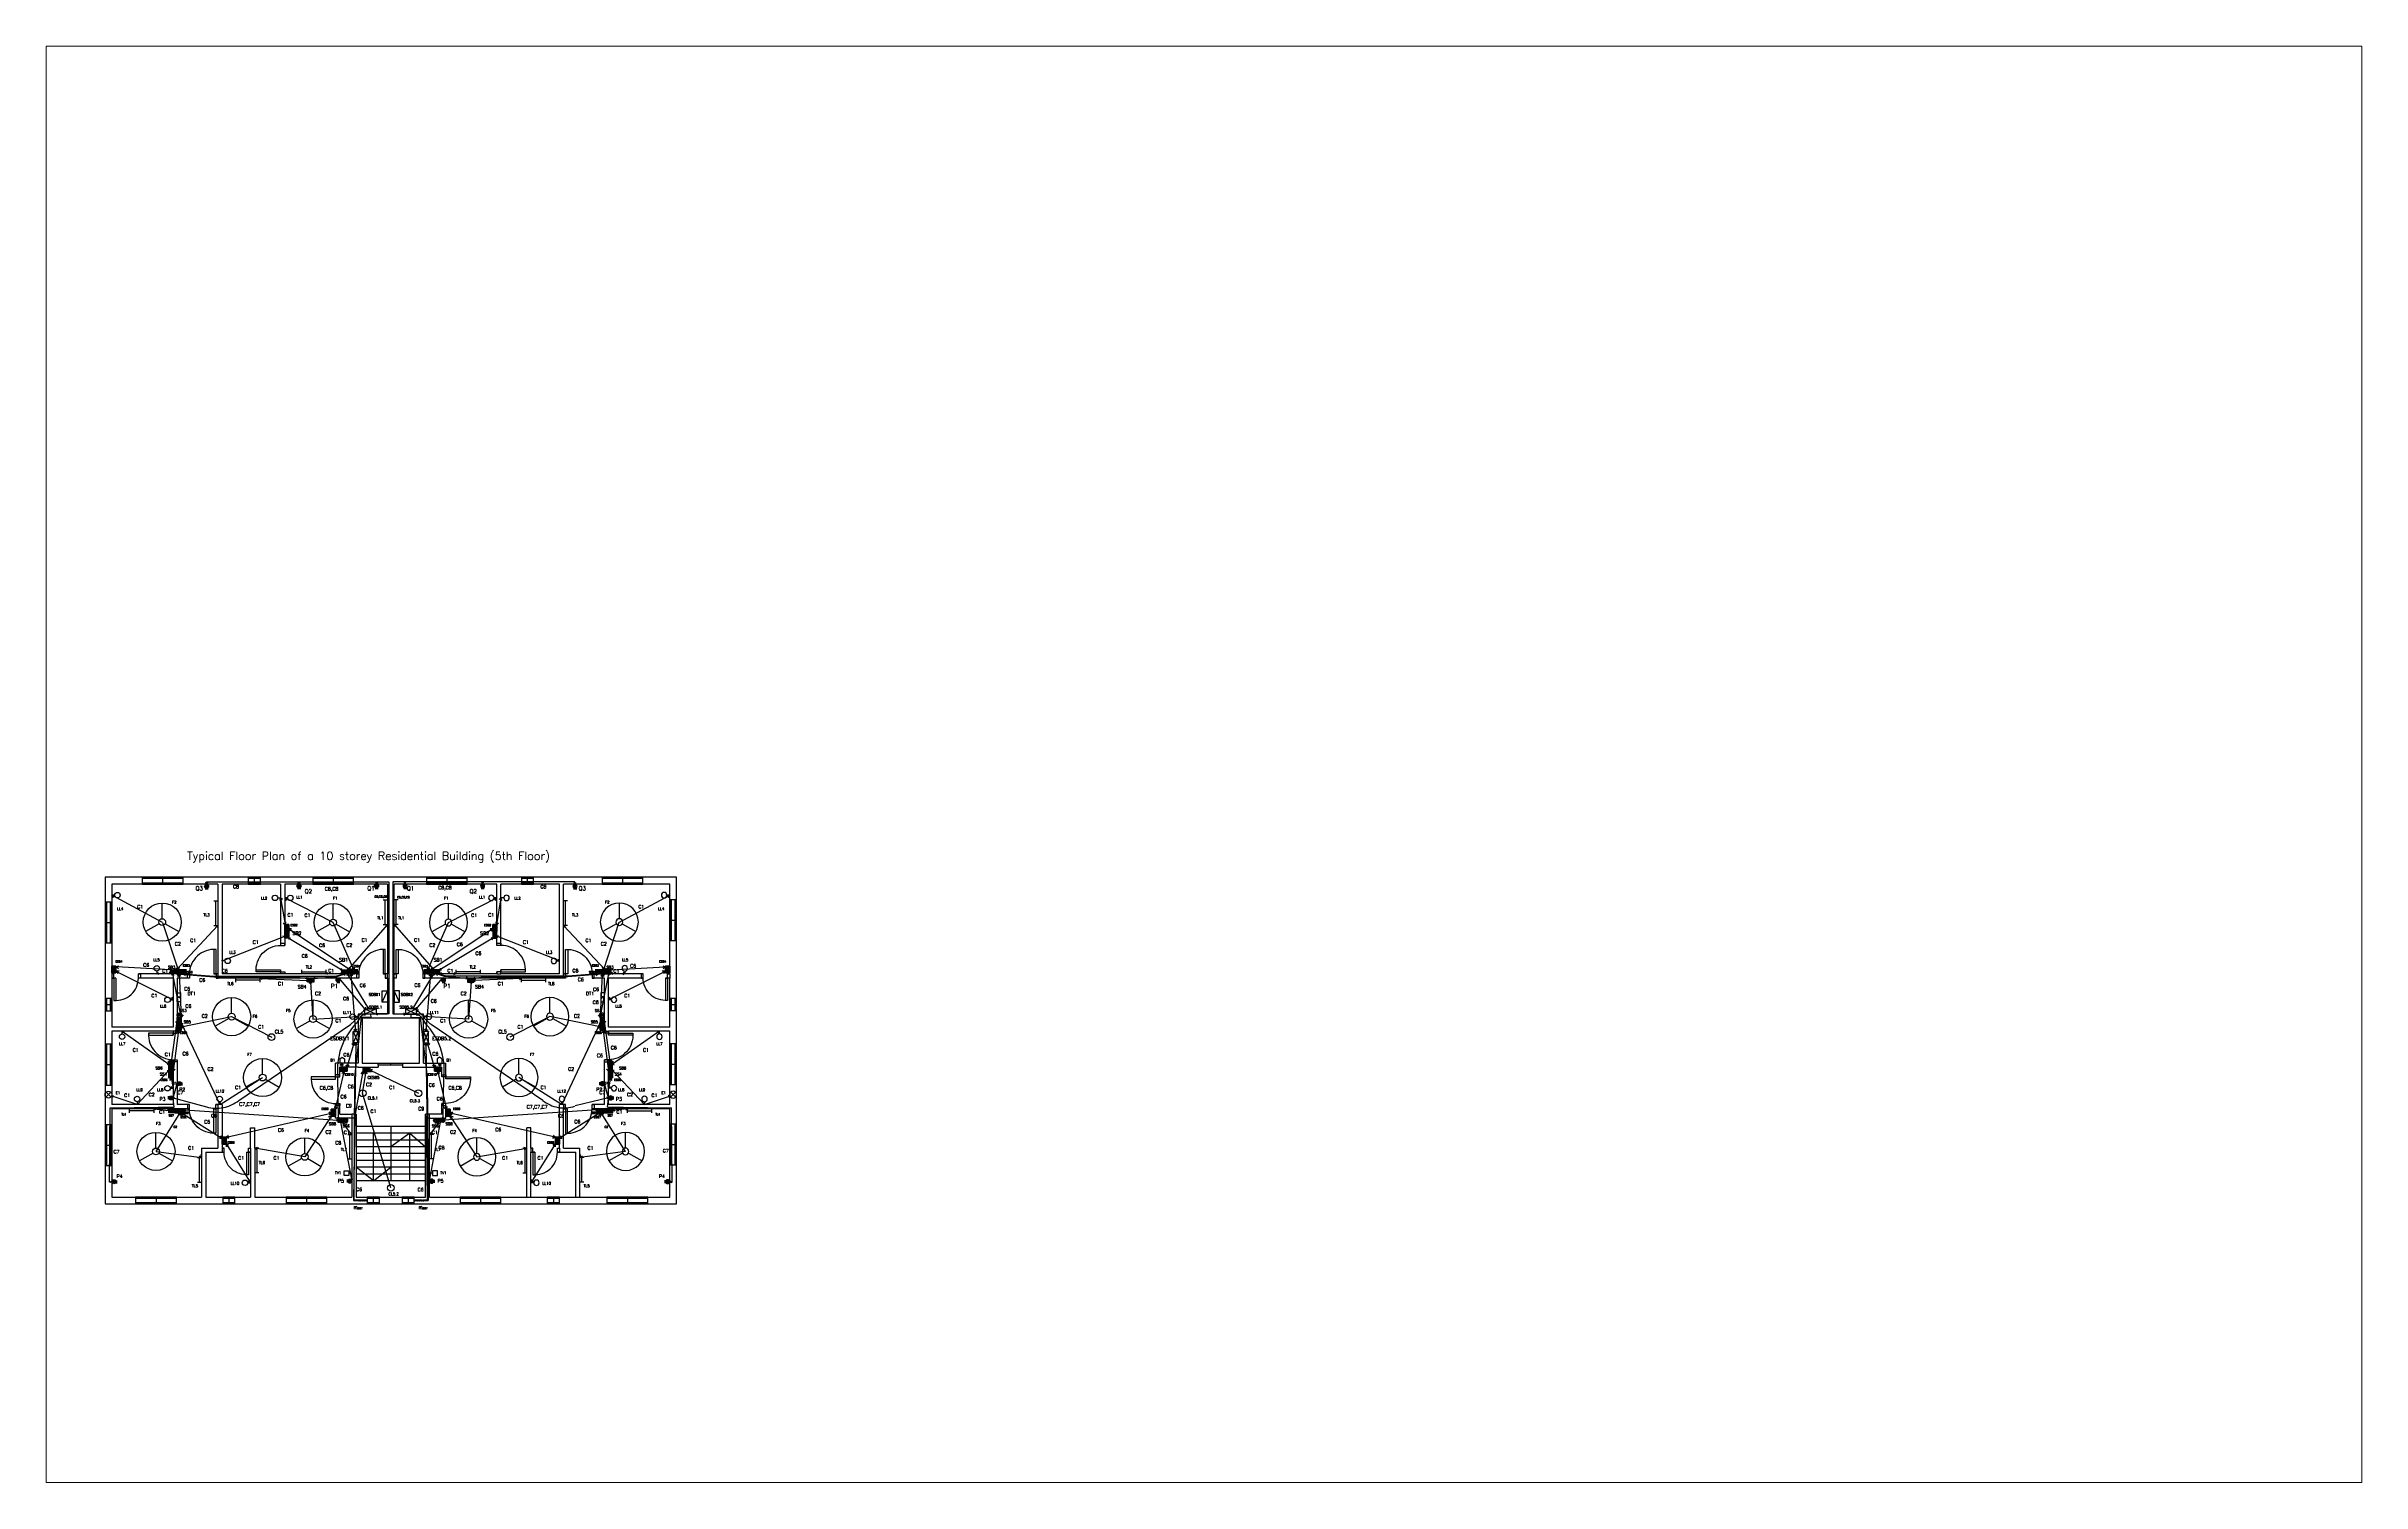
# Paper-space layout 'Layout2' of a CAD drawing. Header units: inches. Extents: x 1 to 34.7, y 0.8 to 21.7.
# The model-space entities are those that its viewports show. They can reach past a viewport. Long polylines and large blocks are cut down to what shows.
import ezdxf

# ---------------------------------------------------------------- set-up
doc = ezdxf.new("R2010")
doc.units = ezdxf.units.IN
doc.header["$LTSCALE"] = 20
doc.header["$MEASUREMENT"] = 0
doc.linetypes.add('HIDDEN', pattern=[0.375, 0.25, -0.125])
doc.layers.get('0').update_dxf_attribs({"lineweight": 200})
for name, color, linetype in [('Conduit', 121, 'HIDDEN'), ('Doors', 220, 'Continuous'), ('Fitting and Fixture', 70, 'Continuous'), ('Fitting Text', 80, 'Continuous'), ('Windows', 40, 'Continuous')]:
    doc.layers.add(name, color=color, linetype=linetype)
doc.layers.add('Emergency Conduit', color=10, linetype='HIDDEN', lineweight=211)
doc.styles.get("Standard").update_dxf_attribs({"font": 'simplex.shx', "height": 12})

# ---------------------------------------------------------------- blocks, each defined once
blk = doc.blocks.new('door1')
at = {"layer": 'Doors'}
for p, q in [((-3, 42), (-6, 42)), ((-6, 42), (-6, 6)), ((-3, 6), (-3, 42)), ((-45, 0), (-45, 6)), ((-45, 6), (-42, 6)), ((-42, 0), (-45, 0)), ((-42, 6), (-42, 0)), ((-6, 6), (-3, 6)), ((0, 6), (-3, 6)), ((-3, 6), (-3, 0)), ((-3, 0), (0, 0)), ((0, 0), (0, 6))]:
    blk.add_line(p, q, dxfattribs=at)
blk.add_arc((-6, 6), 36, 85.2198, 180, dxfattribs=at)
blk = doc.blocks.new('door2')
at = {"layer": 'Doors'}
for p, q in [((-6, 6), (-6, 39)), ((-3, 39), (-6, 39)), ((-3, 6), (-3, 39)), ((-42, 0), (-42, 6)), ((-42, 6), (-39, 6)), ((-39, 0), (-42, 0)), ((-39, 6), (-39, 0)), ((-6, 6), (-3, 6)), ((0, 6), (-3, 6)), ((-3, 6), (-3, 0)), ((-3, 0), (0, 0)), ((0, 0), (0, 6))]:
    blk.add_line(p, q, dxfattribs=at)
blk.add_arc((-6, 6), 33, 84.7841, 180, dxfattribs=at)
blk = doc.blocks.new('door3')
at = {"layer": 'Doors'}
for p, q in [((-36, 0), (0, 0)), ((-36, -3), (-36, 0)), ((-18, 0), (-18, -3)), ((0, 0), (0, -3)), ((0, -3), (-36, -3))]:
    blk.add_line(p, q, dxfattribs=at)
blk = doc.blocks.new('window2')
at = {"layer": 'Windows'}
for p, q in [((18, 10), (0, 10)), ((0, 10), (0, 0)), ((18, 8), (0, 8)), ((0, 2), (18, 2)), ((0, 0), (18, 0)), ((9, 8), (9, 2)), ((18, 0), (18, 10))]:
    blk.add_line(p, q, dxfattribs=at)
blk = doc.blocks.new('window1')
at = {"layer": 'Windows'}
for p, q in [((60, 10), (0, 10)), ((0, 10), (0, 0)), ((60, 8), (0, 8)), ((0, 2), (60, 2)), ((0, 0), (60, 0)), ((30, 8), (30, 2)), ((60, 0), (60, 10))]:
    blk.add_line(p, q, dxfattribs=at)
blk = doc.blocks.new('rodlight')
at = {"layer": 'Fitting and Fixture'}
for p, q in [((0, 6), (0, 0)), ((0, 3), (36, 3)), ((36, 6), (36, 0))]:
    blk.add_line(p, q, dxfattribs=at)
blk = doc.blocks.new('bulb')
at = {"layer": 'Fitting and Fixture'}
blk.add_line((0, 4.2), (0, 0), dxfattribs=at)
blk.add_circle((0, 8.2), 4, dxfattribs=at)
blk = doc.blocks.new('sb')
at = {"layer": 'Fitting and Fixture'}
h = blk.add_hatch(dxfattribs=at)
h.set_pattern_fill('ANSI31', color=256, scale=8)
h.set_pattern_definition([(45, (190.8121, -360.392), (-0.7071068, 0.7071068), [])])
h.paths.add_polyline_path([(0, 6), (0, 0), (9, 0), (9, 6)])
blk.add_lwpolyline([(0, 6), (9, 6), (9, 0), (0, 0)], close=True, dxfattribs=at)
blk = doc.blocks.new('2 pin socket')
at = {"layer": 'Fitting and Fixture'}
for p, q in [((2, 4.5), (-2.8, 4.5)), ((2.5, 2.5), (-2.8, 2.5)), ((1.6, 4.5), (4.6, 4.5)), ((1.6, 2.5), (4.6, 2.5)), ((2, 4.5), (2, 4.5))]:
    blk.add_line(p, q, dxfattribs=at)
blk.add_circle((0, 3.5), 3, dxfattribs=at)
blk = doc.blocks.new('tv outlet')
at = {"layer": 'Fitting and Fixture'}
for p, q in [((4.5, 0), (0, 0)), ((4.5, 3.5), (11.5, 3.5)), ((4.5, -3.5), (4.5, 3.5)), ((11.5, 3.5), (11.5, -3.5)), ((11.5, -3.5), (4.5, -3.5))]:
    blk.add_line(p, q, dxfattribs=at)
blk = doc.blocks.new('3 pin socket')
at = {"layer": 'Fitting and Fixture'}
for p, q in [((2, 3.5), (-3, 3.5)), ((2, 5), (-2.6, 5)), ((2, 2), (-2.6, 2)), ((1.6, 5), (4.6, 5)), ((1.6, 3.5), (4.6, 3.5)), ((1.6, 2), (4.6, 2))]:
    blk.add_line(p, q, dxfattribs=at)
blk.add_circle((0, 3.5), 3, dxfattribs=at)
blk = doc.blocks.new('sub div board for tv')
at = {"layer": 'Fitting and Fixture'}
blk.add_line((0, 7.5), (16.5, 0), dxfattribs=at)
blk.add_lwpolyline([(0, 7.5), (16.5, 7.5), (16.5, 0), (0, 0)], close=True, dxfattribs=at)
blk = doc.blocks.new('data connection outlet')
at = {"layer": 'Fitting and Fixture'}
for p, q in [((-172, 297), (-171, 300.5)), ((-171, 297), (-172, 297)), ((-172, 297), (-170, 297)), ((-171, 300.5), (-170, 297)), ((-171, 295.5), (-171, 297))]:
    blk.add_line(p, q, dxfattribs=at)
blk.add_lwpolyline([(-177.5, 300.5), (-164.5, 300.5), (-164.5, 295.5), (-177.5, 295.5)], close=True, dxfattribs=at)
blk = doc.blocks.new('lintel fan')
at = {"layer": 'Fitting and Fixture'}
for p, q in [((3.5, -3.5), (-3.5, 3.5)), ((-3.5, -3.5), (3.5, 3.5))]:
    blk.add_line(p, q, dxfattribs=at)
blk.add_circle((0, 0), 5, dxfattribs=at)
blk = doc.blocks.new('sub distribution board')
at = {"layer": 'Fitting and Fixture'}
for p, q in [((0, 7.5), (16.5, 0)), ((16.5, 7.5), (0, 0))]:
    blk.add_line(p, q, dxfattribs=at)
blk.add_lwpolyline([(0, 7.5), (16.5, 7.5), (16.5, 0), (0, 0)], close=True, dxfattribs=at)
blk = doc.blocks.new('wall mounted bell')
at = {"layer": 'Fitting and Fixture'}
for p, q in [((0, 6), (3.5, 8.5)), ((0, 6), (0, 0)), ((7, 0), (0, 0)), ((3.5, 8.5), (7, 6)), ((7, 6), (7, 0))]:
    blk.add_line(p, q, dxfattribs=at)
blk = doc.blocks.new('arrow')
at = {"layer": 'Conduit'}
for p, q in [((-2, -1.7), (0, 0)), ((0, 0), (0.8, -2.4))]:
    blk.add_line(p, q, dxfattribs=at)
blk = doc.blocks.new('red_arrow')
at = {"layer": 'Emergency Conduit'}
for p, q in [((-3.3, -2.5), (0, 0)), ((0, 0), (0.5, -3.8)), ((-3.3, -2.5), (0, 0)), ((0, 0), (0.5, -3.8))]:
    blk.add_line(p, q, dxfattribs=at)
blk = doc.blocks.new('ESB')
at = {"layer": 'Emergency Conduit'}
h = blk.add_hatch(dxfattribs=at)
h.set_pattern_fill('ANSI31', color=256, scale=8)
h.set_pattern_definition([(45, (172.1445, -360.6431), (-0.7071068, 0.7071068), [])])
h.paths.add_polyline_path([(0, 6), (0, 0), (10, 0), (10, 6)])
at = {"layer": 'Emergency Conduit', "linetype": 'ByBlock'}
blk.add_lwpolyline([(0, 6), (10, 6), (10, 0), (0, 0)], close=True, dxfattribs=at)
blk = doc.blocks.new('Fan')
at = {"layer": 'Fitting and Fixture'}
for p, q in [((0, 5), (0, 28)), ((-4.3, -2.5), (-24.4, -13.8)), ((4.3, -2.5), (24.3, -13.9))]:
    blk.add_line(p, q, dxfattribs=at)
for radius in [28, 5]:
    blk.add_circle((0, 0), radius, dxfattribs=at)

msp = doc.modelspace()

# ---------------------------------------------------------------- linework, layer by layer
at = {"lineweight": -2}
for p, q in [((714.9, 488.3), (-125.1, 488.3)), ((-125.1, 488.3), (-125.1, 8.3)), ((-115.1, 478.3), (-115.1, 346.3)), ((40.9, 478.3), (-115.1, 478.3)), ((40.9, 478.3), (40.9, 346.3)), ((46.9, 478.3), (46.9, 346.3)), ((133, 478.3), (46.9, 478.3)), ((133, 478.3), (133, 388.2)), ((139, 478.3), (139, 388.2)), ((289.9, 478.3), (139, 478.3)), ((289.9, 478.3), (289.9, 346.3)), ((300, 346.3), (300, 478.3)), ((450.9, 478.3), (300, 478.3)), ((450.9, 388.3), (450.9, 478.3)), ((542.9, 478.3), (456.9, 478.3)), ((456.9, 388.3), (456.9, 478.3)), ((542.9, 346.3), (542.9, 478.3)), ((548.9, 346.3), (548.9, 478.3)), ((608.9, 478.3), (548.9, 478.3)), ((608.9, 478.3), (614.9, 478.3)), ((704.9, 478.3), (614.9, 478.3)), ((704.9, 346.3), (704.9, 478.3)), ((714.9, 8.3), (714.9, 488.3)), ((-112.1, 346.3), (-115.1, 346.3)), ((-1, 346.3), (-76.1, 346.3)), ((40.9, 346.3), (35, 346.3)), ((133, 346.3), (46.9, 346.3)), ((133, 352.2), (133, 346.3)), ((139, 349.2), (139, 346.3)), ((247.9, 346.3), (139, 346.3)), ((289.9, 346.3), (283.9, 346.3)), ((306, 346.3), (300, 346.3)), ((450.9, 346.3), (342, 346.3)), ((450.9, 346.3), (450.9, 349.3)), ((456.9, 346.3), (456.9, 352.3)), ((542.9, 346.3), (456.9, 346.3)), ((555, 346.3), (548.9, 346.3)), ((608.9, 346.3), (591, 346.3)), ((608.9, 346.3), (614.9, 346.3)), ((665.9, 346.3), (614.9, 346.3)), ((704.9, 346.3), (701.9, 346.3)), ((-115.1, 340.3), (-115.1, 268.3)), ((-109.1, 340.3), (-115.1, 340.3)), ((-25.1, 340.3), (-76.1, 340.3)), ((-25.1, 340.3), (-25.1, 268.3)), ((-19.1, 340.3), (-19.1, 259.3)), ((-1, 340.3), (-19.1, 340.3)), ((247.9, 340.3), (38, 340.3)), ((289.9, 340.3), (286.9, 340.3)), ((289.9, 340.3), (289.9, 287.3)), ((300, 287.3), (300, 340.3)), ((303, 340.3), (300, 340.3)), ((552, 340.3), (342, 340.3)), ((608.9, 340.3), (591, 340.3)), ((608.9, 259.2), (608.9, 340.3)), ((614.9, 268.3), (614.9, 340.3)), ((665.9, 340.3), (614.9, 340.3)), ((704.9, 340.3), (698.9, 340.3)), ((704.9, 268.3), (704.9, 340.3)), ((246.9, 287.3), (246.9, 215.3)), ((289.9, 287.3), (246.9, 287.3)), ((252.9, 281.3), (252.9, 215.3)), ((336.9, 281.3), (252.9, 281.3)), ((342.9, 287.3), (300, 287.3)), ((336.9, 215.3), (336.9, 281.3)), ((342.9, 215.3), (342.9, 287.3)), ((-25.1, 268.3), (-115.1, 268.3)), ((-25.1, 262.3), (-115.1, 262.3)), ((-115.1, 262.3), (-115.1, 154.3)), ((-25.1, 262.3), (-25.1, 256.3)), ((704.9, 268.3), (614.9, 268.3)), ((704.9, 262.3), (614.9, 262.3)), ((614.9, 256.2), (614.9, 262.3)), ((704.9, 154.3), (704.9, 262.3)), ((-25.1, 220.3), (-25.1, 160.3)), ((-19.1, 220.3), (-19.1, 154.3)), ((246.9, 215.3), (213.9, 215.3)), ((213.9, 191.9), (213.9, 215.3)), ((219.9, 215.3), (219.9, 215.3)), ((246.9, 209.3), (219.9, 209.2)), ((219.9, 194.9), (219.9, 209.2)), ((246.9, 209.3), (276.3, 209.3)), ((252.9, 215.3), (336.9, 215.3)), ((276.3, 212.3), (276.3, 209.3)), ((312.3, 212.3), (312.3, 209.3)), ((312.3, 209.3), (342.9, 209.3)), ((342.9, 215.3), (375.9, 215.3)), ((342.9, 209.3), (369.9, 209.2)), ((369.9, 215.3), (369.9, 215.3)), ((369.9, 195), (369.9, 209.2)), ((375.9, 192), (375.9, 215.3)), ((608.9, 154.3), (608.9, 220.2)), ((614.9, 154.3), (614.9, 220.2)), ((-25.1, 154.3), (-115.1, 154.3)), ((-25.1, 148.3), (-115.1, 148.3)), ((-115.1, 148.3), (-115.1, 18.3)), ((-25.1, 160.3), (-25.1, 154.3)), ((-1.1, 148.3), (-25.1, 148.3)), ((-1.1, 154.3), (-19.1, 154.3)), ((40.9, 148.3), (34.9, 148.3)), ((40.9, 154.3), (37.9, 154.3)), ((46.9, 154.3), (38.1, 154.3)), ((40.9, 148.3), (40.9, 90.3)), ((46.9, 154.3), (46.9, 90.3)), ((213.9, 140.3), (213.9, 155.9)), ((213.9, 134.3), (213.9, 140.3)), ((219.9, 140.3), (219.9, 155.9)), ((219.9, 140.3), (237.9, 140.3)), ((237.9, 140.3), (237.9, 18.3)), ((243.9, 140.3), (237.9, 140.3)), ((243.9, 140.3), (243.9, 18.3)), ((351.9, 140.3), (345.9, 140.3)), ((345.9, 18.3), (345.9, 140.3)), ((351.9, 18.3), (351.9, 140.3)), ((369.9, 140.3), (351.9, 140.3)), ((369.9, 140.3), (369.9, 156)), ((375.9, 140.3), (375.9, 156)), ((375.9, 134.3), (375.9, 140.3)), ((542.9, 90.3), (542.9, 154.3)), ((548.9, 154.3), (542.9, 154.3)), ((551.9, 154.3), (548.9, 154.3)), ((548.9, 90.3), (548.9, 148.3)), ((554.9, 148.3), (548.9, 148.3)), ((608.9, 154.3), (590.9, 154.3)), ((614.9, 148.3), (590.9, 148.3)), ((704.9, 154.3), (614.9, 154.3)), ((704.9, 148.3), (614.9, 148.3)), ((704.9, 18.3), (704.9, 148.3)), ((88.9, 90.3), (88.9, 120.3)), ((88.9, 120.3), (94.9, 120.3)), ((94.9, 90.3), (94.9, 120.3)), ((237.9, 134.3), (213.9, 134.3)), ((243.9, 134.3), (237.9, 134.3)), ((345.9, 122.3), (243.9, 122.3)), ((345.9, 112.3), (243.9, 112.3)), ((345.9, 102.3), (243.9, 102.3)), ((269.5, 42.3), (269.5, 112.3)), ((294.9, 122.3), (294.9, 42.3)), ((322.7, 112.3), (294.9, 92.3)), ((322.7, 42.3), (322.7, 112.3)), ((322.7, 112.3), (345.9, 92.3)), ((351.9, 134.3), (345.9, 134.3)), ((351.9, 134.3), (375.9, 134.3)), ((494.9, 90.3), (494.9, 120.3)), ((500.9, 120.3), (494.9, 120.3)), ((500.9, 90.3), (500.9, 120.3)), ((16.9, 90.3), (16.9, 18.3)), ((16.9, 90.3), (40.9, 90.3)), ((22.9, 84.3), (22.9, 18.3)), ((22.9, 84.3), (49.9, 84.3)), ((46.9, 90.3), (49.9, 90.3)), ((82.9, 84.3), (88.9, 84.3)), ((85.9, 90.3), (88.9, 90.3)), ((88.9, 84.3), (88.9, 18.3)), ((94.9, 90.3), (94.9, 18.3)), ((345.9, 92.3), (243.9, 92.3)), ((345.9, 82.3), (243.9, 82.3)), ((345.9, 72.3), (243.9, 72.3)), ((494.9, 18.3), (494.9, 90.3)), ((500.9, 90.3), (503.9, 90.3)), ((500.9, 18.3), (500.9, 84.3)), ((500.9, 84.3), (506.9, 84.3)), ((539.9, 90.3), (542.9, 90.3)), ((539.9, 84.3), (566.9, 84.3)), ((548.9, 90.3), (572.9, 90.3)), ((566.9, 18.3), (566.9, 84.3)), ((572.9, 18.3), (572.9, 90.3)), ((345.9, 62.3), (243.9, 62.3)), ((269.5, 42.3), (243.9, 62.3)), ((345.9, 52.3), (243.9, 52.3)), ((345.9, 42.3), (243.9, 42.3)), ((269.5, 42.3), (294.9, 62.3)), ((-125.1, 8.3), (714.9, 8.3)), ((-115.1, 18.3), (16.9, 18.3)), ((22.9, 18.3), (88.9, 18.3)), ((94.9, 18.3), (237.9, 18.3)), ((243.9, 18.3), (345.9, 18.3)), ((351.9, 18.3), (704.9, 18.3))]:
    msp.add_line(p, q, dxfattribs=at)
at = {"layer": 'Conduit', "lineweight": -2}
for p, q in [((24.2, 477.8), (24.2, 481.5)), ((24.2, 481.5), (160.5, 481.5)), ((160, 478.3), (160, 481.5)), ((160.5, 481.5), (274, 481.5)), ((274, 481.5), (292, 481.5)), ((274, 478.3), (274, 481.5)), ((292, 481.5), (292, 287.5)), ((315.9, 481.5), (297.9, 481.5)), ((297.9, 481.5), (297.9, 287.5)), ((429.4, 481.5), (315.9, 481.5)), ((315.9, 478.3), (315.9, 481.5)), ((565.7, 481.5), (429.4, 481.5)), ((429.9, 478.3), (429.9, 481.5)), ((565.7, 477.8), (565.7, 481.5)), ((-20, 352.3), (40.9, 417.5)), ((289.5, 418.5), (231.6, 352.4)), ((300.4, 418.5), (358.3, 352.4)), ((609.9, 352.3), (548.9, 417.5)), ((46.9, 365.5), (139, 402)), ((145, 399), (222.9, 352.3)), ((444.9, 399), (366.9, 352.3)), ((542.9, 365.5), (450.9, 402)), ((-49, 346.5), (-29, 347)), ((-13, 282.5), (-25.5, 346.3)), ((-20, 346.3), (34.8, 342)), ((34.8, 342), (154.6, 342)), ((154.5, 342), (173, 339.4)), ((182, 339.5), (215.7, 342.3)), ((199.5, 346.3), (222.9, 347)), ((215.7, 342.3), (227.9, 346.3)), ((262.5, 295), (231.5, 346.5)), ((327.4, 295), (358.4, 346.5)), ((374.1, 342.3), (361.9, 346.3)), ((390.4, 346.3), (366.9, 347)), ((407.9, 339.5), (374.1, 342.3)), ((435.3, 342), (416.9, 339.4)), ((555.1, 342), (435.3, 342)), ((609.9, 346.3), (555.1, 342)), ((602.9, 282.5), (615.4, 346.3)), ((638.9, 346.5), (618.9, 347)), ((103.2, 339.7), (173, 336.5)), ((177, 334.3), (180.5, 280)), ((257.5, 294.5), (219, 340.1)), ((332.4, 294.5), (370.9, 340.1)), ((412.9, 334.3), (409.4, 280)), ((486.7, 339.7), (416.9, 336.5)), ((-28, 213.8), (-19.1, 276.8)), ((-13.1, 274.5), (43.6, 154.7)), ((180.5, 280), (246.9, 283.5)), ((251.5, 282.5), (241.5, 194.6)), ((252.7, 282.5), (251.5, 282.5)), ((265.4, 282.4), (252.7, 282.5)), ((254.5, 286), (257.1, 287.3)), ((265.2, 287.3), (265.4, 282.4)), ((292, 287.5), (273.5, 287.5)), ((297.9, 287.5), (316.4, 287.5)), ((324.6, 287.3), (324.5, 282.4)), ((324.5, 282.4), (337.1, 282.5)), ((335.4, 286), (332.7, 287.3)), ((337.1, 282.5), (338.3, 282.5)), ((338.3, 282.5), (348.4, 194.6)), ((409.4, 280), (342.9, 283.5)), ((602.9, 274.5), (546.3, 154.7)), ((617.9, 213.8), (608.9, 276.8)), ((-100, 262), (-31.1, 213.5)), ((71.5, 160.5), (235.5, 272.2)), ((518.4, 160.5), (354.4, 272.2)), ((689.9, 262), (620.9, 213.5)), ((-31.1, 204.5), (-78, 154.3)), ((620.9, 204.5), (667.9, 154.3)), ((-25.2, 164.1), (-19, 185)), ((44, 154.5), (106.5, 194)), ((218.2, 133.6), (216.9, 194.9)), ((241.5, 194.6), (240.4, 13.5)), ((348.4, 194.6), (349.7, 13.8)), ((371.7, 133.6), (372.9, 194.9)), ((545.9, 154.5), (483.4, 194)), ((615.1, 164.1), (608.9, 185)), ((-118.5, 40.5), (-117.5, 149.5)), ((-78, 154.3), (-114.5, 166.5)), ((-53, 148.3), (-31.8, 145.8)), ((-25.2, 164.1), (24, 151)), ((-23.7, 150.7), (-25, 163.5)), ((-22.5, 147.5), (217.1, 131.3)), ((612.4, 147.5), (372.8, 131.3)), ((615.1, 164.1), (565.9, 152.5)), ((613.6, 150.7), (614.9, 163.5)), ((642.9, 148.3), (621.7, 145.8)), ((667.9, 154.3), (704.4, 166.5)), ((708.4, 40.5), (707.4, 149.5)), ((238, 42.4), (221.6, 128.3)), ((237.5, 110), (224.5, 127.5)), ((351.9, 42.4), (368.2, 128.3)), ((352.4, 110), (365.4, 127.5)), ((-115, 40.4), (-118.5, 40.5)), ((704.9, 40.4), (708.4, 40.5))]:
    msp.add_line(p, q, dxfattribs=at)
at = {"layer": 'Conduit'}
for p, q in [((250.5, 283.2), (244.5, 274)), ((253, 285), (250.5, 283.2)), ((254.5, 286), (253, 285)), ((335.4, 286), (336.9, 285)), ((336.9, 285), (339.3, 283.2)), ((339.3, 283.2), (345.4, 274)), ((240.4, 13.5), (248.5, 13.5)), ((349.7, 13.8), (343, 13.5))]:
    msp.add_line(p, q, dxfattribs=at)
at = {"layer": 'Conduit', "lineweight": -2}
for centre, radius, start, end in [((314.9, 205.1), 98.5, 135.612, 185.9888), ((199.4, 321.8), 61.4, 306.0192, 323.826), ((269.7, 271), 25.4, 119.7642, 144.9143), ((320.1, 271), 25.4, 35.0857, 60.2358), ((390.5, 321.8), 61.4, 216.174, 233.9808), ((275, 205.1), 98.5, 354.0112, 44.388), ((-190.4, 9332.3), 9183.1, 270.4549, 271.04015), ((38.3, 202.8), 53.8, 254.5479, 308.0719), ((549.5, 198.4), 49, 230.589, 288.9086), ((780.3, 9332.3), 9183.1, 268.95985, 269.5451)]:
    msp.add_arc(centre, radius, start, end, dxfattribs=at)
at = {"layer": 'Emergency Conduit', "lineweight": -2}
for p, q in [((-40.5, 421.9), (-115.1, 462)), ((133, 458), (139.5, 418.7)), ((210.1, 421.9), (139, 458)), ((379.8, 421.9), (450.9, 458)), ((456.9, 458), (450.4, 418.7)), ((630.4, 421.9), (704.9, 462)), ((-40.5, 421.9), (-17.5, 352.3)), ((145, 412.5), (235.5, 352.3)), ((240.5, 352.3), (210.1, 421.9)), ((349.4, 352.3), (379.8, 421.9)), ((444.9, 412.5), (354.4, 352.3)), ((630.4, 421.9), (607.4, 352.3)), ((-20, 351.6), (-108.5, 356.5)), ((-108.5, 350), (-25.1, 308.3)), ((-16, 345.8), (-13, 283.5)), ((-10, 346.3), (34.7, 343)), ((34.7, 343), (213.2, 343)), ((213.2, 343), (226.8, 346.5)), ((236.4, 346.3), (243.3, 261.5)), ((353.5, 346.3), (346.6, 261.5)), ((376.7, 343), (363.1, 346.5)), ((555.2, 343), (376.7, 343)), ((599.9, 346.3), (555.2, 343)), ((605.9, 345.8), (602.9, 283.5)), ((609.9, 351.6), (698.4, 356.5)), ((698.4, 350), (614.9, 308.3)), ((-13.1, 268.4), (61, 283.5)), ((61, 283.5), (120, 253.5)), ((528.9, 283.5), (469.9, 253.5)), ((602.9, 268.4), (528.9, 283.5)), ((-17.1, 263.4), (-25.1, 203.4)), ((230.9, 209.5), (241, 245)), ((243.5, 245), (239.9, 13.4)), ((346.4, 245), (350, 13.4)), ((359, 209.5), (348.8, 245)), ((607, 263.4), (615, 203.4)), ((223, 215.3), (223, 209)), ((264.4, 204.9), (335.5, 171)), ((366.9, 215.3), (366.9, 209)), ((-28.1, 193.4), (-25.1, 178.3)), ((225.8, 202.5), (213, 147.5)), ((242.4, 138), (254.2, 203)), ((253.5, 171), (258.5, 203)), ((295, 32), (253.5, 171)), ((364.1, 202.5), (376.9, 147.5)), ((618, 193.4), (614.9, 178.3)), ((-50.1, 85.5), (-14.5, 142.3)), ((-12.5, 142.3), (46.5, 105)), ((53.5, 106.5), (207.5, 141.5)), ((207.5, 137.5), (168.5, 77.5)), ((240.8, 13.9), (242.4, 138)), ((349, 14.5), (347.5, 138)), ((536.4, 106.5), (382.4, 141.5)), ((382.4, 137.5), (421.4, 77.5)), ((602.4, 142.3), (543.4, 105)), ((640, 85.5), (604.4, 142.3)), ((-50.1, 85.5), (16.9, 76.5)), ((53.2, 96.4), (88.9, 39.5)), ((168.5, 77.5), (94.9, 90.3)), ((421.4, 77.5), (494.9, 90.3)), ((536.7, 96.4), (500.9, 39.5)), ((640, 85.5), (572.9, 76.5))]:
    msp.add_line(p, q, dxfattribs=at)
at = {"layer": 'Emergency Conduit'}
for p, q in [((-8.5, 346.5), (-8.5, 353.4)), ((-6.5, 346.5), (-6.5, 353.4)), ((243.5, 346.5), (243.5, 353.3)), ((245.5, 346.5), (245.5, 353.3)), ((344.4, 346.5), (344.4, 353.3)), ((346.4, 346.5), (346.4, 353.3)), ((596.4, 346.5), (596.4, 353.4)), ((598.4, 346.5), (598.4, 353.4)), ((-10.6, 147.9), (-10.6, 141.1)), ((-8.6, 147.9), (-8.6, 141.1)), ((598.5, 147.9), (598.5, 141.1)), ((600.5, 147.9), (600.5, 141.1)), ((239.9, 13.4), (248.5, 13.1)), ((240.8, 13.9), (248.5, 13.7)), ((349, 14.5), (343, 14)), ((350, 13.4), (343.1, 13))]:
    msp.add_line(p, q, dxfattribs=at)
at = {"layer": 'Emergency Conduit', "linetype": 'Continuous', "lineweight": -2}
for p, q in [((239.5, 261.5), (247, 245)), ((247, 261.5), (239.5, 245)), ((350.3, 261.5), (342.8, 245)), ((342.8, 261.5), (350.3, 245))]:
    msp.add_line(p, q, dxfattribs=at)
for points in [[(239.5, 261.5), (247, 261.5), (247, 245), (239.5, 245)], [(350.3, 261.5), (342.8, 261.5), (342.8, 245), (350.3, 245)]]:
    msp.add_lwpolyline(points, close=True, dxfattribs=at)
at = {"layer": 'Emergency Conduit', "linetype": 'ByBlock'}
for centre in [(-7.5, 348.8), (244.5, 348.8), (345.4, 348.8), (597.4, 348.8), (-9.6, 145.6), (599.5, 145.6)]:
    msp.add_circle(centre, 2.5, dxfattribs=at)
at = {"layer": 'Fitting and Fixture', "lineweight": -2}
for centre, radius in [((119.5, 253.5), 5), ((470.4, 253.5), 5), ((253.5, 171), 5), ((335.5, 171), 5), ((295, 32), 5), ((248.5, 13.5), 1), ((250.5, 13.5), 1), ((252.5, 13.5), 1), ((254.5, 13.5), 1), ((256.5, 13.5), 1), ((258.5, 13.5), 1), ((331, 13.5), 1), ((333, 13.5), 1), ((335, 13.5), 1), ((337, 13.5), 1), ((339, 13.5), 1), ((341, 13.5), 1), ((343, 13.5), 1)]:
    msp.add_circle(centre, radius, dxfattribs=at)

# ---------------------------------------------------------------- block references
at = {"layer": 'Conduit', "lineweight": -2}
for p, rotation in [((24.1, 478.7), 187.1010469836922), ((159.6, 478.7), 187.1010469836922), ((274.1, 478.7), 187.1010469836922), ((40.5, 417), 336.8014094863518), ((289.5, 418.5), 336.8014094863518), ((139, 402), 310.2363583092738), ((145, 399), 73.92642583525361), ((-48.5, 346.7), 111.8014094863518), ((-29, 347), 278.130102354156), ((-25.5, 346.3), 8.596592772552912), ((-20, 352.3), 154.4450932316021), ((-20, 346.3), 104.3491026772617), ((47, 365.5), 143.8067926944353), ((103.6, 339.8), 104.3491026772617), ((173, 339.4), 270.8617258192107), ((182, 339.5), 135.7608552377823), ((200, 346.5), 116.565051177078), ((219, 340.1), 33.1316434386338), ((222.9, 347), 296.565051177078), ((222.9, 352.3), 246.8014094863518), ((227.8, 346.3), 312.9697461487059), ((231.5, 346.5), 33.1316434386338), ((231.6, 352.4), 159.4039716888516), ((173, 336.5), 277.1010469836922), ((177, 334.3), 11.98264736329281), ((-19.1, 276.8), 352.9817617380227), ((-13.4, 283.2), 187.1010469836922), ((-13.1, 274.5), 45.75780192402782), ((246.6, 283.5), 290.5364069583073), ((256.8, 292.9), 306.4308581201623), ((257.1, 287.3), 324.9594853005206), ((257.4, 294.9), 220.4149869250184), ((262.4, 295.2), 220.4149869250184), ((273.5, 287.5), 100.77136545493), ((-99.5, 261.5), 73.07248693585295), ((-31.1, 204.5), 321.0276075942579), ((-31.1, 213.5), 264.2894068625003), ((-28, 213.8), 187.1010469836922), ((-19, 185), 357.966843298309), ((-115, 167), 90), ((-77.5, 154.5), 152.040383205288), ((-52.4, 148), 102.3145065640542), ((-31.8, 145.8), 264.2894068625003), ((-25.2, 164.1), 92.26026538286604), ((-22.5, 147.5), 101.4238766466382), ((43.6, 154.7), 219.9244980136101), ((217.1, 131.3), 280.7388971009054), ((218.2, 133.6), 184.7636416907261), ((224.5, 127.5), 65.55604521958345), ((236.4, 110.8), 219.92449801361), ((-115, 40.4), 269.0097055978971), ((237.6, 42.9), 219.92449801361)]:
    msp.add_blockref('arrow', p, dxfattribs=dict(at, rotation=rotation))
at = {"layer": 'Conduit', "lineweight": -2, "xscale": -1}
for p, rotation in [((315.8, 478.7), 172.8989530163078), ((430.3, 478.7), 172.8989530163078), ((565.8, 478.7), 172.8989530163078), ((300.4, 418.5), 23.19859051364816), ((549.4, 417), 23.19859051364816), ((444.9, 399), 286.0735741647464), ((450.9, 402), 49.76364169072618), ((358.3, 352.4), 200.5960283111484), ((358.4, 346.5), 326.8683565613662), ((362.1, 346.3), 47.03025385129418), ((366.9, 352.3), 113.1985905136482), ((366.9, 347), 63.43494882292197), ((370.9, 340.1), 326.8683565613662), ((389.9, 346.5), 243.434948822922), ((407.9, 339.5), 224.2391447622177), ((416.9, 339.4), 89.13827418078931), ((486.2, 339.8), 255.6508973227384), ((542.9, 365.5), 216.1932073055648), ((609.9, 352.3), 205.5549067683978), ((609.9, 346.3), 255.6508973227384), ((615.4, 346.3), 351.4034072274471), ((618.9, 347), 81.86989764584403), ((638.4, 346.7), 248.1985905136482), ((412.9, 334.3), 348.0173526367072), ((416.9, 336.5), 82.89895301630787), ((316.4, 287.5), 259.22863454507), ((327.5, 295.2), 139.5850130749816), ((332.5, 294.9), 139.5850130749816), ((332.7, 287.3), 35.04051469947942), ((333.1, 292.9), 53.56914187983766), ((343.3, 283.5), 69.4635930416927), ((602.9, 274.5), 314.2421980759722), ((603.3, 283.2), 172.8989530163078), ((608.9, 276.8), 7.018238261977361), ((689.4, 261.5), 286.9275130641471), ((617.9, 213.8), 172.8989530163078), ((620.9, 204.5), 38.97239240574214), ((620.9, 213.5), 95.71059313749967), ((608.9, 185), 2.033156701691032), ((546.3, 154.7), 140.0755019863899), ((612.4, 147.5), 258.5761233533618), ((615.1, 164.1), 267.7397346171339), ((621.7, 145.8), 95.71059313749967), ((642.3, 148), 257.6854934359458), ((667.4, 154.5), 207.9596167947121), ((704.9, 167), 270), ((353.5, 110.8), 140.0755019863899), ((365.4, 127.5), 294.4439547804165), ((371.7, 133.6), 175.2363583092739), ((372.8, 131.3), 79.26110289909452), ((352.2, 42.9), 140.07550198639), ((704.9, 40.4), 90.99029440210288)]:
    msp.add_blockref('arrow', p, dxfattribs=dict(at, rotation=rotation))
at = {"layer": 'Doors', "lineweight": -2}
for name, p in [('door1', (41, 340.3)), ('door1', (289.9, 340.3)), ('door3', (312.3, 215.3))]:
    msp.add_blockref(name, p, dxfattribs=at)
at = {"layer": 'Doors', "lineweight": -2, "xscale": -1}
for name, p, rotation in [('door1', (139, 346.2), 90), ('door2', (704.9, 346.3), 180), ('door1', (608.9, 262.2), 270), ('door1', (369.9, 198), 270), ('door1', (40.9, 154.3), 180), ('door2', (88.9, 90.3), 180)]:
    msp.add_blockref(name, p, dxfattribs=dict(at, rotation=rotation))
for p in [(300, 340.3), (549, 340.3)]:
    msp.add_blockref('door1', p, dxfattribs=at)
at = {"layer": 'Doors', "lineweight": -2}
for name, p, rotation in [('door1', (450.9, 346.3), 270), ('door2', (-115.1, 346.3), 180), ('door1', (-19.1, 262.3), 90), ('door1', (219.9, 197.9), 90), ('door1', (548.9, 154.3), 180), ('door2', (500.9, 90.3), 180)]:
    msp.add_blockref(name, p, dxfattribs=dict(at, rotation=rotation))
at = {"layer": 'Emergency Conduit', "lineweight": -2}
for name, p, rotation in [('red_arrow', (-115.1, 462), 79.99202019855866), ('red_arrow', (133, 458), 40.0302592718897), ('red_arrow', (139.5, 458), 81.57303097851933), ('red_arrow', (139.5, 418.7), 223.6028189727036), ('ESB', (139, 418.7), 270), ('red_arrow', (145, 412.5), 85.15599962491933), ('ESB', (-115.1, 357.9), 270), ('red_arrow', (-108.5, 356.5), 102.5142507958381), ('red_arrow', (-108, 350.5), 84.85723544211577), ('red_arrow', (-20, 351.6), 284.9314171781375), ('red_arrow', (-17.5, 352.3), 216.869897645844), ('ESB', (-10, 352.3), 180), ('red_arrow', (-16, 345.8), 17.74467162505693), ('red_arrow', (-10, 346.3), 107.7446716250569), ('red_arrow', (235.5, 352.3), 259.5085229876684), ('ESB', (242, 352.3), 180), ('red_arrow', (236.5, 346.5), 26.56505117707799), ('red_arrow', (240.5, 352.3), 219.8055710922652), ('red_arrow', (-25, 308.5), 263.1572265873691), ('ESB', (-19.1, 273.4), 270), ('red_arrow', (-13, 283), 190.7842978675626), ('red_arrow', (-13.1, 268.4), 118.4417496456922), ('red_arrow', (243.5, 245), 18.43494882292201), ('red_arrow', (243.3, 261.5), 212.855721950433), ('red_arrow', (-25.1, 203.4), 188.6731740478798), ('red_arrow', (223, 215.3), 18.91113254645887), ('ESB', (230.8, 209.2), 180), ('red_arrow', (230.7, 209.3), 194.344750838526), ('ESB', (264.2, 209), 180), ('red_arrow', (264.1, 205.1), 91.14946078698634), ('ESB', (-31.1, 203.4), 270), ('red_arrow', (-28.1, 193.4), 27.75854060106003), ('red_arrow', (-25.1, 178.3), 228.0940580589171), ('red_arrow', (225.9, 202.8), 8.432210468135045), ('red_arrow', (254.3, 202.7), 8.432210468135045), ('red_arrow', (258.7, 203.3), 8.432210468135045), ('ESB', (-12.5, 148.3), 180), ('red_arrow', (-12.5, 142.3), 71.56505117707799), ('red_arrow', (207.5, 141.5), 300.9637565320735), ('red_arrow', (207.5, 137.5), 338.1985905136482), ('ESB', (207.5, 147.5), 270), ('red_arrow', (213, 147.5), 180), ('red_arrow', (47, 105), 265.7636052009412), ('ESB', (46.9, 106.4), 270), ('red_arrow', (53.2, 106.4), 120.7841465263265), ('red_arrow', (16.5, 77), 235.1246716553978), ('red_arrow', (53.2, 96.4), 53.9927137829108), ('red_arrow', (95.5, 90.5), 95.71059313749966), ('red_arrow', (88.5, 40), 232.8152935467668)]:
    msp.add_blockref(name, p, dxfattribs=dict(at, rotation=rotation))
at = {"layer": 'Emergency Conduit', "lineweight": -2, "xscale": -1}
for name, p, rotation in [('red_arrow', (450.4, 458), 278.4269690214807), ('red_arrow', (456.9, 458), 319.9697407281103), ('red_arrow', (704.9, 462), 280.0079798014414), ('red_arrow', (444.9, 412.5), 274.8440003750807), ('ESB', (450.9, 418.7), 90), ('red_arrow', (450.4, 418.7), 136.3971810272964), ('red_arrow', (349.4, 352.3), 140.1944289077349), ('ESB', (347.9, 352.3), 180), ('red_arrow', (353.4, 346.5), 333.434948822922), ('red_arrow', (354.4, 352.3), 100.4914770123316), ('red_arrow', (599.9, 346.3), 252.2553283749431), ('ESB', (599.9, 352.3), 180), ('red_arrow', (605.9, 345.8), 342.255328374943), ('red_arrow', (607.4, 352.3), 143.130102354156), ('red_arrow', (609.9, 351.6), 75.06858282186246), ('red_arrow', (698.4, 356.5), 257.4857492041619), ('red_arrow', (697.9, 350.5), 275.1427645578843), ('ESB', (704.9, 357.9), 90), ('red_arrow', (614.9, 308.5), 96.84277341263096), ('red_arrow', (602.9, 283), 169.2157021324374), ('ESB', (608.9, 273.4), 90), ('red_arrow', (346.6, 261.5), 147.144278049567), ('red_arrow', (346.4, 245), 341.565051177078), ('red_arrow', (602.9, 268.4), 241.5582503543079), ('red_arrow', (359.2, 209.3), 165.655249161474), ('ESB', (359.1, 209.2), 180), ('red_arrow', (366.9, 215.3), 341.0888674535411), ('red_arrow', (615, 203.4), 171.3268259521203), ('red_arrow', (364, 202.8), 351.5677895318649), ('red_arrow', (614.9, 178.3), 131.9059419410829), ('ESB', (621, 203.4), 90), ('red_arrow', (618, 193.4), 332.24145939894), ('red_arrow', (376.9, 147.5), 180), ('ESB', (382.4, 147.5), 90), ('red_arrow', (382.4, 137.5), 21.80140948635184), ('red_arrow', (382.4, 141.5), 59.03624346792648), ('red_arrow', (602.4, 142.3), 288.434948822922), ('ESB', (602.4, 148.3), 180), ('red_arrow', (536.6, 106.4), 239.2158534736735), ('ESB', (542.9, 106.4), 90), ('red_arrow', (542.9, 105), 94.2363947990588), ('red_arrow', (494.4, 90.5), 264.2894068625004), ('red_arrow', (536.7, 96.4), 306.0072862170892), ('red_arrow', (573.4, 77), 124.8753283446022), ('red_arrow', (501.4, 40), 127.1847064532331)]:
    msp.add_blockref(name, p, dxfattribs=dict(at, rotation=rotation))
at = {"layer": 'Emergency Conduit', "lineweight": -2}
for name, p in [('sub distribution board', (257, 287.3)), ('red_arrow', (-17.1, 263.4)), ('red_arrow', (241, 245)), ('red_arrow', (-14.5, 142.3))]:
    msp.add_blockref(name, p, dxfattribs=at)
at = {"layer": 'Emergency Conduit', "lineweight": -2, "xscale": -1}
for name, p in [('sub distribution board', (332.9, 287.3)), ('red_arrow', (348.8, 245)), ('red_arrow', (607, 263.4)), ('red_arrow', (604.4, 142.3))]:
    msp.add_blockref(name, p, dxfattribs=at)
at = {"layer": 'Fitting and Fixture', "lineweight": -2}
for name, p, rotation in [('3 pin socket', (20.7, 474.8), 270), ('3 pin socket', (156.5, 475.3), 270), ('3 pin socket', (270.5, 475.3), 270), ('bulb', (-115.1, 462), 270), ('rodlight', (40.9, 417.5), 90), ('bulb', (133, 458), 90), ('bulb', (139, 458), 270), ('rodlight', (289.9, 419), 90), ('sb', (139, 408), 270), ('bulb', (46.9, 365.5), 270), ('3 pin socket', (214, 337.5), 270), ('bulb', (-25.1, 308.3), 90), ('data connection outlet', (-314.6, 141), 270), ('rodlight', (103, 340.3), 180), ('sb', (182, 340.3), 180), ('sub div board for tv', (289.9, 305), 90), ('sb', (-19.1, 282.5), 270), ('bulb', (246.9, 283.5), 90), ('bulb', (-100, 262.3), 180), ('2 pin socket', (-28, 220.2), 180), ('sb', (-25.1, 204.5), 90), ('bulb', (-25.1, 178.3), 90), ('rodlight', (-53, 148.3), 180), ('3 pin socket', (-28.2, 167.6), 180), ('sb', (-22.5, 148.3), 180), ('rodlight', (237.9, 74.5), 90), ('2 pin socket', (357.4, 131), 273.3664606634298), ('sb', (372.8, 134.3), 179.9193256820048), ('rodlight', (16.9, 40.5), 90), ('rodlight', (94.9, 90.3), 270), ('bulb', (88.9, 39.5), 90), ('tv outlet', (237.9, 53.5), 180), ('3 pin socket', (234.8, 45.3), 180)]:
    msp.add_blockref(name, p, dxfattribs=dict(at, rotation=rotation))
at = {"layer": 'Fitting and Fixture', "lineweight": -2, "xscale": -1}
for name, p, rotation in [('3 pin socket', (319.4, 475.3), 90), ('3 pin socket', (433.4, 475.3), 90), ('3 pin socket', (569.2, 474.8), 90), ('rodlight', (300, 419), 270), ('bulb', (450.9, 458), 90), ('bulb', (456.9, 458), 270), ('rodlight', (548.9, 417.5), 270), ('bulb', (704.9, 462), 90), ('sb', (450.9, 408), 90), ('3 pin socket', (375.9, 337.5), 90), ('bulb', (542.9, 365.5), 90), ('sub div board for tv', (300, 305), 270), ('sb', (407.9, 340.3), 180), ('rodlight', (486.9, 340.3), 180), ('data connection outlet', (904.4, 141), 90), ('bulb', (614.9, 308.3), 270), ('bulb', (342.9, 283.5), 270), ('sb', (608.9, 282.5), 90), ('bulb', (689.9, 262.3), 180), ('2 pin socket', (617.9, 220.2), 180), ('sb', (614.9, 204.5), 270), ('bulb', (614.9, 178.3), 270), ('sb', (612.4, 148.3), 180), ('3 pin socket', (618.1, 167.6), 180), ('rodlight', (642.9, 148.3), 180), ('sb', (217.1, 134.3), 180.0806743179953), ('2 pin socket', (232.5, 131), 86.63353933657021), ('rodlight', (351.9, 74.5), 270), ('rodlight', (494.9, 90.3), 90), ('rodlight', (572.9, 40.5), 270), ('tv outlet', (351.9, 53.5), 180), ('3 pin socket', (355.1, 45.3), 180), ('bulb', (500.9, 39.5), 270)]:
    msp.add_blockref(name, p, dxfattribs=dict(at, rotation=rotation))
at = {"layer": 'Fitting and Fixture'}
for p in [(-41, 422.4), (210.1, 421.8), (61, 283.5), (180.6, 280), (409.4, 280), (106.5, 194), (-50.2, 85.5), (168.5, 77.5)]:
    msp.add_blockref('Fan', p, dxfattribs=at)
at = {"layer": 'Fitting and Fixture', "xscale": -1}
for p in [(379.7, 421.8), (630.9, 422.4), (528.9, 283.5), (483.4, 194), (421.4, 77.5), (640, 85.5)]:
    msp.add_blockref('Fan', p, dxfattribs=at)
at = {"layer": 'Fitting and Fixture', "lineweight": -2}
for name, p in [('bulb', (-49, 346.3)), ('sb', (-29, 346.3)), ('rodlight', (163.5, 346.3)), ('sb', (222.9, 346.3)), ('2 pin socket', (-16.1, 282.5)), ('wall mounted bell', (219.9, 215.4)), ('lintel fan', (-120.1, 169)), ('3 pin socket', (-16, 181.5)), ('bulb', (-78, 154.3)), ('bulb', (43.4, 154.3)), ('3 pin socket', (-112.1, 37.5))]:
    msp.add_blockref(name, p, dxfattribs=at)
at = {"layer": 'Fitting and Fixture', "lineweight": -2, "xscale": -1}
for name, p in [('sb', (366.9, 346.3)), ('rodlight', (426.4, 346.3)), ('sb', (618.9, 346.3)), ('bulb', (638.9, 346.3)), ('2 pin socket', (605.9, 282.5)), ('wall mounted bell', (369.9, 215.4)), ('3 pin socket', (605.9, 181.5)), ('lintel fan', (709.9, 169)), ('bulb', (546.4, 154.3)), ('bulb', (667.9, 154.3)), ('3 pin socket', (701.9, 37.5))]:
    msp.add_blockref(name, p, dxfattribs=at)
at = {"layer": 'Windows', "lineweight": -2}
for name, p in [('window1', (-70.5, 478.3)), ('window2', (85.3, 478.3)), ('window1', (180.1, 478.3)), ('window1', (347.2, 478.3)), ('window1', (605.6, 478.3)), ('window1', (-80.1, 8.3)), ('window2', (47.9, 8.3)), ('window1', (140.9, 8.3)), ('window2', (260.2, 8.3)), ('window2', (311.5, 8.3)), ('window1', (396.9, 8.3)), ('window2', (524.9, 8.3)), ('window1', (612.7, 8.3))]:
    msp.add_blockref(name, p, dxfattribs=at)
for name, p, rotation in [('window2', (504.9, 488.3), 180), ('window1', (-115.1, 391.9), 90), ('window1', (714.9, 395.2), 90), ('window2', (-115.1, 292.3), 90), ('window2', (714.9, 292.4), 90), ('window1', (-115.1, 183.1), 90), ('window1', (714.9, 183.7), 90), ('window1', (-115.1, 64.6), 90), ('window1', (714.9, 65.7), 90)]:
    msp.add_blockref(name, p, dxfattribs=dict(at, rotation=rotation))

# ---------------------------------------------------------------- texts
at = {"lineweight": -2, "insert": (-4.4, 525.8), "char_height": 12, "attachment_point": 1}
msp.add_mtext_dynamic_manual_height_columns('Typical Floor Plan of a 10 storey Residential Building (5th Floor)', width=648.666, gutter_width=60, heights=[0], dxfattribs=at)
at = {"layer": 'Conduit', "lineweight": -2}
for s, heights, insert, char_height, attachment_point in [('C8', [0], (63, 477), 5, 1), ('C8', [0], (514.9, 477), 5, 1), ('C8,C8', [0], (198, 473.8), 5, 1), ('C8,C8,C8', [0], (271, 461.4), 3, 1), ('C8,C8,C8', [0], (304.2, 460.4), 3, 1), ('C8,C8', [0], (364.7, 475.6), 5, 1), ('C1', [0], (0, 398), 5, 1), ('C1', [0], (92, 395.5), 5, 1), ('C6', [0], (164, 375.2), 5, 1), ('C1', [0], (252, 398.5), 5, 1), ('C1', [0], (337.9, 398.5), 5, 3), ('C6', [0], (419.3, 379), 5, 1), ('C1', [0], (497.9, 395.5), 5, 3), ('C1', [0], (589.9, 398), 5, 3), ('C1', [0], (-41, 353), 5, 1), ('C1', [0], (203, 353.5), 5, 1), ('C1', [0], (386.9, 353.5), 5, 3), ('C6', [0], (569.8, 340.6), 5, 1), ('C1', [0], (630.9, 353), 5, 3), ('C6', [0], (13.4, 339.8), 5, 1), ('C1', [0], (129, 334.5), 5, 1), ('C2', [0], (183.5, 320), 5, 1), ('C6', [0], (249.2, 331.9), 5, 1), ('C6', [0], (329.7, 332.3), 5, 1), ('C2', [0], (406.4, 320), 5, 3), ('C1', [0], (460.9, 334.5), 5, 3), ('C6', [0], (591.7, 307.2), 5, 1), ('C6', [0], (-7, 301.5), 5, 1), ('C1', [0], (213.5, 280), 5, 1), ('C1', [0], (376.4, 280), 5, 3), ('C6', [0], (618.4, 240.5), 5, 1), ('C1', [0], (-84.5, 237), 5, 1), ('C11', [0], (-37.2, 230.6), 5, 1), ('C2', [0], (25.5, 209), 5, 1), ('C2', [0], (564.4, 209), 5, 3), ('C1', [0], (674.4, 237), 5, 3), ('C1', [0], (-97, 170.5), 5, 1), ('C2', [0], (-61, 171.5), 5, 1), ('C7', [0], (-18.9, 174.6), 5, 1), ('C1', [0], (66, 182), 5, 1), ('C6,C8', [5.95], (190.5, 181.5), 5, 1), ('C6,C8', [5.95], (399.4, 181.5), 5, 3), ('C1', [0], (523.9, 182), 5, 3), ('C7', [0], (601.6, 174.6), 5, 1), ('C2', [0], (650.9, 171.5), 5, 3), ('C1', [0], (686.9, 170.5), 5, 3), ('C1', [0], (-45.5, 146), 5, 1), ('C6', [0], (30.8, 140.5), 5, 1), ('C7,C7,C7', [5], (72.1, 157.5), 5, 1), ('C9', [0], (229, 155), 5, 1), ('C9', [0], (335.3, 150.8), 5, 1), ('C7,C7,C7', [0], (525.4, 153.5), 5, 3), ('C6', [0], (540.8, 140.3), 5, 1), ('C1', [0], (635.4, 146), 5, 3), ('C1', [0], (225.9, 116), 5, 1), ('C1', [0], (364, 116), 5, 3), ('C7', [0], (-112.6, 87.6), 5, 1), ('C8', [0], (213.3, 100.7), 5, 1), ('C8', [0], (365.1, 93.6), 5, 1), ('C7', [0], (694.8, 89), 5, 1)]:
    msp.add_mtext_dynamic_manual_height_columns(s, width=12, gutter_width=60, heights=heights, dxfattribs=dict(at, insert=insert, char_height=char_height, attachment_point=attachment_point))
at = {"layer": 'Emergency Conduit', "lineweight": -2}
for s, width, heights, insert, char_height, attachment_point in [('C1', 10.734, [0], (-77.8, 447.5), 5, 1), ('C1', 10.734, [0], (667.6, 447.5), 5, 3), ('C1', 10.734, [0], (143, 435.5), 5, 1), ('C1', 10.734, [0], (168, 435), 5, 1), ('C1', 10.734, [0], (421.9, 435), 5, 3), ('C1', 10.734, [0], (446.9, 435.5), 5, 3), ('C2', 10.734, [0], (-22.5, 393), 5, 1), ('C6', 10.734, [0], (189.5, 390.9), 5, 1), ('C2', 10.734, [0], (229.5, 391), 5, 1), ('C2', 10.734, [0], (360.4, 391), 5, 3), ('C6', 10.734, [0], (392, 392.2), 5, 1), ('C2', 10.734, [0], (612.4, 393), 5, 3), ('C6', 10.734, [0], (-69, 362), 5, 1), ('C6', 10.734, [0], (46.3, 353.3), 5, 1), ('C6', 10.734, [0], (562, 353.6), 5, 1), ('C6', 10.734, [0], (646.9, 360.7), 5, 1), ('C1', 10.734, [0], (-57, 317), 5, 1), ('C6', 10.734, [0], (-8.7, 326.9), 5, 1), ('C6', 10.734, [0], (224.8, 312.5), 5, 1), ('C6', 10.734, [0], (353.7, 309), 5, 1), ('C6', 10.734, [0], (592.1, 326.1), 5, 1), ('C1', 10.734, [0], (646.9, 317), 5, 3), ('C2', 10.734, [0], (17, 287), 5, 1), ('C2', 10.734, [0], (572.9, 287), 5, 3), ('C1', 10.734, [0], (100, 271), 5, 1), ('ESDB5.1', 39.061, [0], (206, 254), 5, 1), ('ESDB5.2', 39.061, [0], (383.9, 254), 5, 3), ('C1', 10.734, [0], (489.9, 271), 5, 3), ('C6', 10.734, [0], (-11.2, 231.6), 5, 1), ('C6', 10.734, [0], (225.3, 230), 5, 1), ('C6', 10.734, [0], (356.1, 231.4), 5, 1), ('C6', 10.734, [0], (597.9, 228.9), 5, 1), ('C1', 10.734, [0], (-25.1, 187.5), 3, 1), ('C6', 10.734, [0], (231.8, 183.4), 5, 1), ('C2', 10.734, [0], (258.5, 186.4), 5, 1), ('CESB5', 17.5, [0], (260.9, 196.1), 4, 1), ('C1', 10.734, [0], (292.5, 182), 5, 1), ('C6', 10.734, [0], (350.8, 185.5), 5, 1), ('C1', 10.734, [0], (614.9, 187.5), 3, 3), ('C6', 10.734, [0], (221.1, 168.5), 5, 1), ('C6', 10.734, [0], (246.4, 151.9), 5, 1), ('C1', 10.734, [0], (265, 147), 5, 1), ('C6', 10.734, [0], (362.3, 165.4), 5, 1), ('C2', 10.734, [0], (-24.5, 123), 3, 1), ('C6', 10.734, [0], (20.7, 131.5), 5, 1), ('C6', 10.734, [0], (129, 119.4), 5, 1), ('C2', 10.734, [5], (199, 116.5), 5, 1), ('C2', 10.734, [5], (390.9, 116.5), 5, 3), ('C6', 10.734, [0], (448.5, 120.1), 5, 1), ('C6', 10.734, [0], (564.7, 131.7), 5, 1), ('C2', 10.734, [0], (614.4, 123), 3, 3), ('C1', 10.734, [0], (-3, 93), 5, 1), ('C1', 10.734, [0], (70.5, 78.5), 5, 1), ('C1', 10.734, [0], (122.5, 78.5), 5, 1), ('C1', 10.734, [0], (467.4, 78.5), 5, 3), ('C1', 10.734, [0], (519.4, 78.5), 5, 3), ('C1', 10.734, [0], (592.9, 93), 5, 3), ('C6', 10.734, [0], (243.9, 32.2), 5, 1), ('C6', 10.734, [0], (334.3, 32), 5, 1)]:
    msp.add_mtext_dynamic_manual_height_columns(s, width=width, gutter_width=60, heights=heights, dxfattribs=dict(at, insert=insert, char_height=char_height, attachment_point=attachment_point))
at = {"layer": 'Emergency Conduit', "char_height": 3}
for s, insert, attachment_point in [('ESB2', (147.5, 419.5), 1), ('ESB2', (442.4, 419.5), 3), ('ESB4', (-110, 366), 1), ('ESB3', (-10.7, 360.2), 1), ('ESB1', (240, 359), 1), ('ESB1', (349.9, 359), 3), ('ESB3', (600.6, 360.2), 3), ('ESB4', (699.9, 366), 3), ('ESB5', (-15, 261.5), 1), ('ESB5', (604.9, 261.5), 3), ('ESB6', (-43.5, 192), 1), ('ESB10', (227.5, 200), 1), ('ESB10', (362.4, 200), 3), ('ESB6', (633.4, 192), 3), ('ESB7', (-14, 137.5), 1), ('ESB9', (193, 149.5), 1), ('ESB9', (396.9, 149.5), 3), ('ESB7', (603.9, 137.5), 3), ('ESB8', (55, 100), 1), ('ESB8', (534.9, 100), 3)]:
    msp.add_mtext_dynamic_manual_height_columns(s, width=23, gutter_width=60, heights=[0], dxfattribs=dict(at, insert=insert, attachment_point=attachment_point))
at = {"layer": 'Emergency Conduit', "color": 1, "lineweight": -2, "char_height": 3}
for s, insert, attachment_point in [('SS2', (-4, 350.5), 1), ('SS1', (234.5, 350.5), 1), ('SS1', (355.4, 350.5), 3), ('SS2', (593.9, 350.5), 3), ('SS5', (-8, 143.7), 1), ('SS5', (597.9, 143.7), 3)]:
    msp.add_mtext_dynamic_manual_height_columns(s, width=24.5, gutter_width=60, heights=[0], dxfattribs=dict(at, insert=insert, attachment_point=attachment_point))
at = {"layer": 'Fitting and Fixture', "lineweight": -2, "char_height": 4}
for insert, attachment_point in [((54.5, 334), 1), ((535.4, 334), 3)]:
    msp.add_mtext_dynamic_manual_height_columns('TL8', width=8.439, gutter_width=60, heights=[0], dxfattribs=dict(at, insert=insert, attachment_point=attachment_point))
at = {"layer": 'Fitting Text', "lineweight": -2}
for s, width, heights, insert, char_height, attachment_point in [('LL4', 12.359, [0], (-107.3, 444), 4, 1), ('F2', 17.5, [0], (-26.5, 453.8), 4, 1), ('Q3', 8.239, [0], (8, 475.1), 6, 1), ('LL2', 12.359, [0], (104, 459.5), 4, 1), ('LL1', 12.359, [0], (156, 461), 4, 1), ('Q2', 8.239, [0], (168.4, 470.7), 6, 1), ('F1', 17.5, [0], (210.1, 459.5), 4, 1), ('Q1', 8.239, [0], (260.5, 475), 6, 1), ('Q1', 8.239, [0], (329.4, 475), 6, 3), ('F1', 17.5, [0], (379.8, 459.5), 4, 3), ('Q2', 8.239, [0], (421.5, 470.7), 6, 3), ('LL1', 12.359, [0], (433.9, 461), 4, 3), ('LL2', 12.359, [0], (485.9, 459.5), 4, 3), ('Q3', 8.239, [0], (581.9, 475.1), 6, 3), ('F2', 17.5, [0], (616.4, 453.8), 4, 3), ('LL4', 12.359, [0], (697.2, 444), 4, 3), ('TL3', 8.439, [0], (19.5, 435), 4, 1), ('SB2', 24.5, [0], (150.5, 408.5), 5, 1), ('TL1', 8.439, [0], (275, 430.5), 4, 1), ('TL1', 8.439, [0], (314.9, 430.5), 4, 3), ('SB2', 24.5, [0], (439.4, 408.5), 5, 3), ('TL3', 8.439, [0], (570.4, 435), 4, 3), ('LL3', 12.359, [0], (57.5, 380), 4, 1), ('LL3', 12.359, [0], (532.4, 380), 4, 3), ('LL5', 12.359, [0], (-54, 369), 4, 1), ('SB3', 24.5, [0], (-32.5, 358), 4, 1), ('TL2', 8.439, [0], (170, 358.5), 4, 1), ('SB1', 24.5, [0], (219, 369.5), 5, 1), ('SB1', 24.5, [0], (370.9, 369.5), 5, 3), ('TL2', 8.439, [0], (419.9, 358.5), 4, 3), ('SB3', 24.5, [0], (622.4, 358), 4, 3), ('LL5', 12.359, [0], (643.9, 369), 4, 3), ('DT1', 24.5, [0], (-4, 319.9), 5, 1), ('SB4', 24.5, [0], (158, 330), 5, 1), ('P1', 8.239, [0], (207, 331.5), 6, 1), ('SDBX1', 12.359, [0], (262.5, 318), 4, 1), ('SDBX2', 12.359, [0], (327.4, 318), 4, 3), ('P1', 8.239, [0], (382.9, 331.5), 6, 3), ('SB4', 24.5, [0], (431.9, 330), 5, 3), ('DT1', 24.5, [0], (593.8, 319.9), 5, 3), ('LL6', 12.359, [0], (-44.5, 301), 4, 1), ('SS3', 24.5, [0], (-15.4, 294.4), 4, 1), ('SB5', 24.5, [0], (-9.5, 277.8), 4, 1), ('F6', 17.5, [0], (92, 286), 4, 1), ('F5', 17.5, [0], (141, 294.5), 4, 1), ('LL11', 12.359, [0], (224.5, 291.5), 4, 1), ('SDB5.1', 12.359, [0], (263, 299.5), 4, 1), ('SDB5.2', 12.359, [0], (326.9, 299.5), 4, 3), ('LL11', 12.359, [0], (365.4, 291.5), 4, 3), ('F5', 17.5, [0], (448.9, 294.5), 4, 3), ('F6', 17.5, [0], (497.9, 286), 4, 3), ('SB5', 24.5, [0], (599.4, 277.8), 4, 3), ('SS3', 24.5, [0], (605.3, 294.4), 4, 3), ('LL6', 12.359, [0], (634.4, 301), 4, 3), ('LL7', 12.359, [0], (-104.5, 245.5), 4, 1), ('CL5', 19.5, [5], (124.5, 264), 5, 1), ('CL5', 19.5, [5], (465.4, 264), 5, 3), ('LL7', 12.359, [0], (694.4, 245.5), 4, 3), ('SB6', 24.5, [0], (-51, 210), 4, 1), ('F7', 17.5, [0], (84, 230), 4, 1), ('B1', 12.359, [0], (206, 221.5), 4, 1), ('B1', 12.359, [0], (383.9, 221.5), 4, 3), ('F7', 17.5, [0], (505.9, 230), 4, 3), ('SB6', 24.5, [0], (640.9, 210), 4, 3), ('E1', 17.5, [0], (-109.5, 173.5), 4, 1), ('LL9', 12.359, [0], (-79, 178), 4, 1), ('LL8', 12.359, [0], (-48.5, 178), 4, 1), ('SS4', 24.5, [0], (-44.5, 201), 4, 1), ('P2', 12.359, [0], (-16, 179), 5, 1), ('LL12', 12.359, [0], (37.5, 176), 4, 1), ('LL12', 12.359, [0], (552.4, 176), 4, 3), ('P2', 12.359, [0], (605.9, 179), 5, 3), ('SS4', 24.5, [0], (634.4, 201), 4, 3), ('LL8', 12.359, [0], (638.4, 178), 4, 3), ('LL9', 12.359, [0], (668.9, 178), 4, 3), ('E1', 17.5, [0], (699.4, 173.5), 4, 3), ('TL4', 8.439, [0], (-101, 141.5), 3, 1), ('P3', 8.239, [0], (-45, 165), 5, 1), ('SB7', 24.5, [0], (-31.5, 140), 3, 1), ('CL5.1', 17.5, [0], (261, 166), 4, 1), ('CL5.3', 17.5, [0], (338, 162), 4, 3), ('SB7', 24.5, [0], (621.4, 140), 3, 3), ('P3', 8.239, [0], (634.9, 165), 5, 3), ('TL4', 8.439, [0], (690.9, 141.5), 3, 3), ('F3', 17.5, [0], (-50.1, 128.5), 4, 1), ('F4', 17.5, [0], (168.5, 118), 4, 1), ('SB8', 24.5, [0], (214.5, 128), 4, 3), ('SS6', 24.5, [0], (234.5, 125), 4, 3), ('SS6', 24.5, [0], (355.4, 125), 4, 1), ('SB8', 24.5, [0], (375.4, 128), 4, 1), ('F4', 17.5, [0], (421.4, 118), 4, 3), ('F3', 17.5, [0], (640, 128.5), 4, 3), ('TL6', 8.439, [0], (100.9, 71), 4, 1), ('TL7', 8.439, [0], (221.5, 90.5), 4, 1), ('TL7', 8.439, [0], (368.4, 90.5), 4, 3), ('TL6', 8.439, [0], (488.9, 71), 4, 3), ('P4', 8.239, [3.29], (-108, 51.5), 5, 1), ('TL5', 8.439, [0], (2.5, 37), 4, 1), ('LL10', 12.359, [0], (59.5, 40.6), 4, 1), ('TV1', 17.5, [0], (213, 56), 4, 1), ('P5', 17.5, [0], (217.3, 44.8), 5, 1), ('P5', 17.5, [0], (372.5, 44.8), 5, 3), ('TV1', 17.5, [0], (376.9, 56), 4, 3), ('LL10', 12.359, [0], (530.4, 40.6), 4, 3), ('TL5', 8.439, [0], (587.4, 37), 4, 3), ('P4', 8.239, [3.29], (697.9, 51.5), 5, 3), ('Riser', 10.5, [0], (240.5, 4.7), 4, 1), ('CL5.2', 17.5, [0], (291.5, 25), 4, 1), ('Riser', 10.5, [0], (349.3, 4.7), 4, 3)]:
    msp.add_mtext_dynamic_manual_height_columns(s, width=width, gutter_width=60, heights=heights, dxfattribs=dict(at, insert=insert, char_height=char_height, attachment_point=attachment_point))

psp = doc.layouts.new('Layout2')

# ---------------------------------------------------------------- viewports
at = {"layer": '0'}
psp.add_viewport(center=(17.893, 11.243), size=(33.686, 20.88524), view_center_point=(1490.338, 654.012), view_height=2110.20383, dxfattribs=at)

doc.saveas('drawing.dxf')
